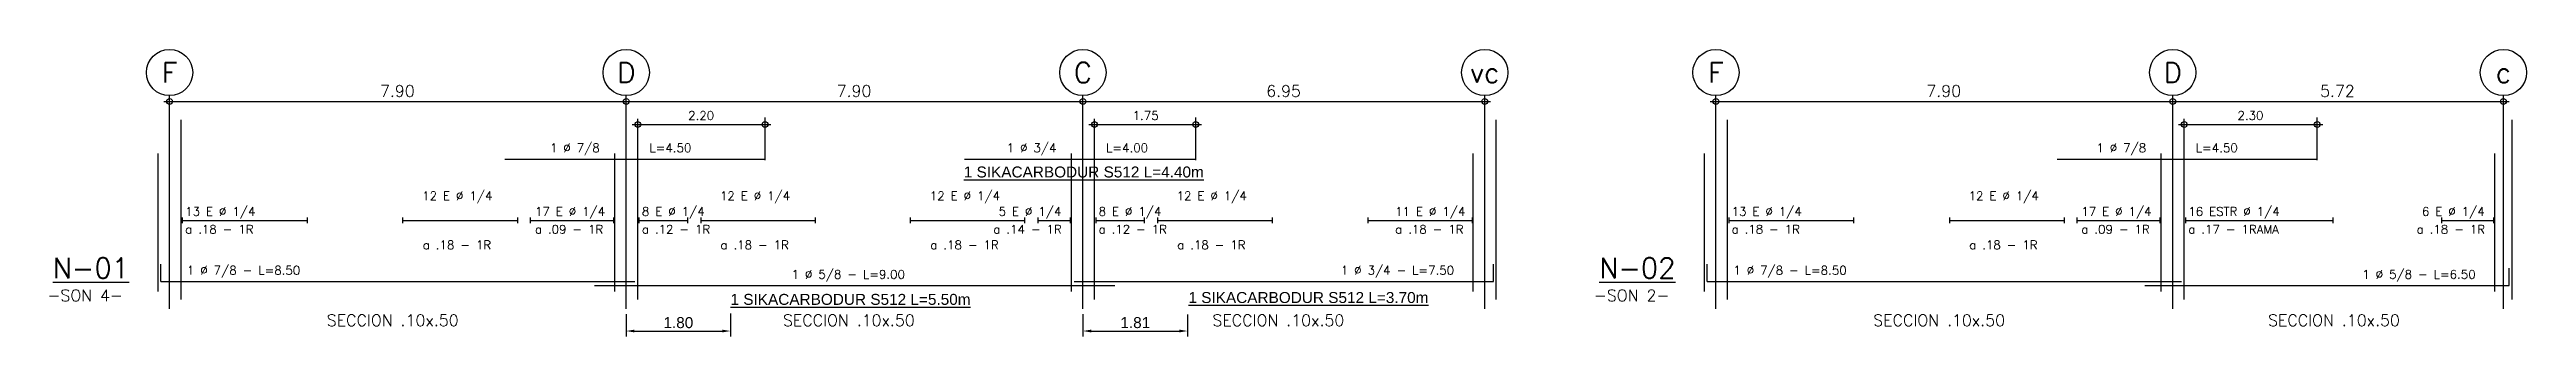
# Model space of a CAD drawing. Header units: millimetres. Extents: x 1 to 301, y -42 to 59.
# Drawn here: x 1.14 to 43.99, y 54.34 to 59.31 of the extents above; entities that cross this region are included whole.
import ezdxf
from ezdxf.enums import TextEntityAlignment as Align

# ---------------------------------------------------------------- set-up
doc = ezdxf.new("R2010")
doc.units = ezdxf.units.MM
doc.header["$LTSCALE"] = 0.0003
doc.header["$PDMODE"] = 34
doc.header["$PDSIZE"] = 0.1
for name, color, linetype in [('SIM-ACHURADOS', 8, 'Continuous'), ('SIM-COTAS', 1, 'Continuous'), ('SIM-FIBRACARB', 4, 'Continuous')]:
    doc.layers.add(name, color=color, linetype=linetype)
doc.styles.add('ARIAL EE', font='arial.ttf')
doc.styles.add('P140', font='SIMPLEX', dxfattribs={"height": 0.35})
doc.styles.add('P60', font='SIMPLEX', dxfattribs={"height": 0.16})
doc.styles.add('P80', font='SIMPLEX', dxfattribs={"height": 0.2})
doc.dimstyles.new('RE - STANDAR', dxfattribs={"dimtxt": 0.002, "dimasz": 0.0015, "dimexe": 0.001, "dimexo": 0.001, "dimgap": 0.0005, "dimtad": 1, "dimzin": 4, "dimdsep": 46, "dimtxsty": 'ARIAL EE', "dimcen": -0.001, "dimclrd": 256, "dimclre": 256, "dimclrt": 2, "dimadec": 0, "dimazin": 0, "dimtfac": 1, "dimtix": 1, "dimtofl": 0, "dimtmove": 1, "dimatfit": 0, "dimfxl": 0.0015, "dimtolj": 1, "dimtzin": 4, "dimlwd": -1, "dimlwe": -1, "dimarcsym": 0})

msp = doc.modelspace()

# ---------------------------------------------------------------- texts
at = {"layer": 'SIM-ACHURADOS', "style": 'P140'}
for s, p in [('F', (3.218, 58.915)), ('D', (11.118, 58.915)), ('C', (19.018, 58.915)), ('vc', (25.968, 58.915)), ('F', (29.968, 58.915)), ('D', (37.868, 58.915)), ('c', (43.588, 58.915))]:
    msp.add_text(s, height=0.35, dxfattribs=at).set_placement(p, align=Align.MIDDLE)
at = {"layer": 'SIM-ACHURADOS'}
for s, height, style, p in [('7.90', 0.2, 'P80', (6.858, 58.495)), ('7.90', 0.2, 'P80', (14.758, 58.495)), ('6.95', 0.2, 'P80', (22.188, 58.495)), ('7.90', 0.2, 'P80', (33.608, 58.495)), ('5.72', 0.2, 'P80', (40.418, 58.495)), ('2.20', 0.15, 'P60', (12.188, 58.095)), ('1.75', 0.15, 'P60', (19.878, 58.095)), ('2.30', 0.15, 'P60', (38.988, 58.095)), ('1 %%c 7/8', 0.15, 'P60', (9.798, 57.535)), ('L=4.50', 0.15, 'P60', (11.518, 57.535)), ('1 %%c 3/4', 0.15, 'P60', (17.698, 57.535)), ('L=4.00', 0.15, 'P60', (19.418, 57.535)), ('1 %%c 7/8', 0.15, 'P60', (36.548, 57.535)), ('L=4.50', 0.15, 'P60', (38.268, 57.535)), ('13 E %%c 1/4', 0.15, 'P60', (3.488, 56.435)), ('12 E %%c 1/4', 0.15, 'P60', (7.588, 56.705)), ('17 E %%c 1/4', 0.15, 'P60', (9.538, 56.435)), ('8 E %%c 1/4', 0.15, 'P60', (11.388, 56.435)), ('12 E %%c 1/4', 0.15, 'P60', (12.738, 56.705)), ('12 E %%c 1/4', 0.15, 'P60', (16.368, 56.705)), ('5 E %%c 1/4', 0.15, 'P60', (17.558, 56.435)), ('8 E %%c 1/4', 0.15, 'P60', (19.288, 56.435)), ('12 E %%c 1/4', 0.15, 'P60', (20.638, 56.705)), ('11 E %%c 1/4', 0.15, 'P60', (24.418, 56.435)), ('13 E %%c 1/4', 0.15, 'P60', (30.238, 56.435)), ('12 E %%c 1/4', 0.15, 'P60', (34.338, 56.705)), ('17 E %%c 1/4', 0.15, 'P60', (36.288, 56.435)), ('16 ESTR %%c 1/4', 0.15, 'P60', (38.138, 56.435)), ('6 E %%c 1/4', 0.15, 'P60', (42.178, 56.435)), ('a .18 - 1R', 0.15, 'P60', (3.488, 56.125)), ('a .09 - 1R', 0.15, 'P60', (9.538, 56.125)), ('a .12 - 1R', 0.15, 'P60', (11.388, 56.125)), ('a .14 - 1R', 0.15, 'P60', (17.468, 56.125)), ('a .12 - 1R', 0.15, 'P60', (19.288, 56.125)), ('a .18 - 1R', 0.15, 'P60', (24.418, 56.125)), ('a .18 - 1R', 0.15, 'P60', (30.238, 56.125)), ('a .09 - 1R', 0.15, 'P60', (36.288, 56.125)), ('a .17 - 1RAMA', 0.15, 'P60', (38.138, 56.125)), ('a .18 - 1R', 0.15, 'P60', (42.088, 56.125)), ('a .18 - 1R', 0.15, 'P60', (7.598, 55.855)), ('a .18 - 1R', 0.15, 'P60', (12.748, 55.855)), ('a .18 - 1R', 0.15, 'P60', (16.378, 55.855)), ('a .18 - 1R', 0.15, 'P60', (20.648, 55.855)), ('a .18 - 1R', 0.15, 'P60', (34.348, 55.855)), ('1 %%c 7/8 - L=8.50', 0.15, 'P60', (3.518, 55.415)), ('1 %%c 5/8 - L=9.00', 0.15, 'P60', (13.978, 55.345)), ('1 %%c 3/4 - L=7.50', 0.15, 'P60', (23.478, 55.415)), ('1 %%c 7/8 - L=8.50', 0.15, 'P60', (30.268, 55.415)), ('1 %%c 5/8 - L=6.50', 0.15, 'P60', (41.148, 55.345)), ('-SON 4-', 0.2, 'P80', (1.108, 54.955)), ('-SON 2-', 0.2, 'P80', (27.858, 54.955)), ('SECCION .10x.50', 0.2, 'P80', (5.938, 54.525)), ('SECCION .10x.50', 0.2, 'P80', (13.828, 54.525)), ('SECCION .10x.50', 0.2, 'P80', (21.258, 54.525)), ('SECCION .10x.50', 0.2, 'P80', (32.688, 54.525)), ('SECCION .10x.50', 0.2, 'P80', (39.518, 54.525))]:
    msp.add_text(s, height=height, dxfattribs=dict(at, style=style)).set_placement(p)
at = {"layer": 'SIM-ACHURADOS', "style": 'P140'}
for s, p in [('%%UN-01', (2.518, 55.355)), ('%%UN-02', (29.268, 55.355))]:
    msp.add_text(s, height=0.35, dxfattribs=at).set_placement(p, align=Align.RIGHT)
at = {"layer": 'SIM-FIBRACARB', "char_height": 0.19, "attachment_point": 1, "style": 'ARIAL EE'}
for s, width, insert in [('{\\L1 SIKACARBODUR S512 L=4.40m}', 4.19094, (16.956, 57.288)), ('{\\L1 SIKACARBODUR S512 L=5.50m}', 4.16585, (12.921, 55.082)), ('{\\L1 SIKACARBODUR S512 L=3.70m}', 4.16422, (20.842, 55.114))]:
    msp.add_mtext_dynamic_manual_height_columns(s, width=width, gutter_width=0.00475, heights=[0], dxfattribs=dict(at, insert=insert))

# ---------------------------------------------------------------- blocks, each defined once
blk = doc.blocks.new('*D10')
at = {"layer": 'SIM-COTAS', "transparency": 16777216}
for p, q in [((11.118, 54.73), (11.118, 54.344)), ((11.26, 54.439), (12.779, 54.439)), ((12.921, 54.743), (12.921, 54.344))]:
    blk.add_line(p, q, dxfattribs=at)
for points in [[(11.26, 54.463), (11.26, 54.415), (11.118, 54.439)], [(12.779, 54.463), (12.779, 54.415), (12.921, 54.439)]]:
    blk.add_solid(points, dxfattribs=at)
at = {"layer": 'SIM-COTAS', "color": 2, "transparency": 16777216, "insert": (12.019, 54.583), "char_height": 0.19, "attachment_point": 5, "style": 'ARIAL EE'}
blk.add_mtext('\\A1;1.80', dxfattribs=at)
blk = doc.blocks.new('*D11')
at = {"layer": 'SIM-COTAS', "transparency": 16777216}
for p, q in [((19.018, 54.73), (19.018, 54.344)), ((19.16, 54.439), (20.685, 54.439)), ((20.828, 54.727), (20.828, 54.344))]:
    blk.add_line(p, q, dxfattribs=at)
for points in [[(19.16, 54.463), (19.16, 54.415), (19.018, 54.439)], [(20.685, 54.463), (20.685, 54.415), (20.828, 54.439)]]:
    blk.add_solid(points, dxfattribs=at)
at = {"layer": 'SIM-COTAS', "color": 2, "transparency": 16777216, "insert": (19.923, 54.583), "char_height": 0.19, "attachment_point": 5, "style": 'ARIAL EE'}
blk.add_mtext('\\A1;1.81', dxfattribs=at)

# ---------------------------------------------------------------- dimensions: what is measured, and where the dimension line sits
at = {"layer": 'SIM-COTAS'}
for base, p1, p2, picture, middle in [((12.921, 54.439), (11.118, 54.825), (12.921, 54.838), '*D10', (12.019, 54.583)), ((20.828, 54.439), (19.018, 54.825), (20.828, 54.822), '*D11', (19.923, 54.583))]:
    dim = msp.add_linear_dim(base=base, p1=p1, p2=p2, dimstyle='RE - STANDAR', dxfattribs=at)
    dim.commit()
    dim.dimension.update_dxf_attribs({"geometry": picture, "text_midpoint": middle})

# ---------------------------------------------------------------- linework, layer by layer
at = {"layer": 'SIM-ACHURADOS'}
for p, q in [((3.218, 54.825), (3.218, 58.515)), ((3.218, 58.415), (25.968, 58.415)), ((11.118, 54.825), (11.118, 58.515)), ((19.018, 54.825), (19.018, 58.515)), ((25.968, 54.825), (25.968, 58.515)), ((29.968, 54.825), (29.968, 58.515)), ((29.968, 58.415), (43.588, 58.415)), ((37.868, 54.825), (37.868, 58.515)), ((43.588, 54.825), (43.588, 58.515)), ((3.418, 54.985), (3.418, 58.095)), ((11.318, 54.985), (11.318, 58.095)), ((11.318, 58.015), (13.518, 58.015)), ((13.518, 57.395), (13.518, 58.135)), ((19.218, 54.985), (19.218, 58.095)), ((19.218, 58.015), (20.968, 58.015)), ((20.968, 57.395), (20.968, 58.135)), ((26.168, 54.985), (26.168, 58.095)), ((30.168, 54.985), (30.168, 58.095)), ((38.068, 54.985), (38.068, 58.095)), ((38.068, 58.015), (40.368, 58.015)), ((40.368, 57.395), (40.368, 58.135)), ((43.738, 54.985), (43.738, 58.095)), ((3.018, 55.125), (3.018, 57.515)), ((9.018, 57.415), (13.518, 57.415)), ((10.918, 55.125), (10.918, 57.515)), ((16.968, 57.415), (20.968, 57.415)), ((18.818, 55.125), (18.818, 57.515)), ((25.768, 55.125), (25.768, 57.515)), ((29.768, 55.125), (29.768, 57.515)), ((35.868, 57.415), (40.368, 57.415)), ((37.668, 55.125), (37.668, 57.515)), ((43.438, 55.125), (43.438, 57.515)), ((3.438, 56.405), (3.438, 56.305)), ((3.438, 56.355), (5.598, 56.355)), ((5.598, 56.405), (5.598, 56.305)), ((7.248, 56.405), (7.248, 56.305)), ((7.248, 56.355), (9.238, 56.355)), ((9.238, 56.405), (9.238, 56.305)), ((9.458, 56.405), (9.458, 56.305)), ((9.458, 56.355), (10.898, 56.355)), ((10.898, 56.405), (10.898, 56.305)), ((11.338, 56.405), (11.338, 56.305)), ((11.338, 56.355), (12.178, 56.355)), ((12.178, 56.405), (12.178, 56.305)), ((12.408, 56.405), (12.408, 56.305)), ((12.408, 56.355), (14.388, 56.355)), ((14.388, 56.405), (14.388, 56.305)), ((16.028, 56.405), (16.028, 56.305)), ((16.028, 56.355), (18.008, 56.355)), ((18.008, 56.405), (18.008, 56.305)), ((18.238, 56.405), (18.238, 56.305)), ((18.238, 56.355), (18.798, 56.355)), ((18.798, 56.405), (18.798, 56.305)), ((19.238, 56.405), (19.238, 56.305)), ((19.238, 56.355), (20.078, 56.355)), ((20.078, 56.405), (20.078, 56.305)), ((20.308, 56.405), (20.308, 56.305)), ((20.308, 56.355), (22.288, 56.355)), ((22.288, 56.405), (22.288, 56.305)), ((23.948, 56.405), (23.948, 56.305)), ((23.948, 56.355), (25.748, 56.355)), ((25.748, 56.405), (25.748, 56.305)), ((30.188, 56.405), (30.188, 56.305)), ((30.188, 56.355), (32.348, 56.355)), ((32.348, 56.405), (32.348, 56.305)), ((34.008, 56.405), (34.008, 56.305)), ((34.008, 56.355), (35.988, 56.355)), ((35.988, 56.405), (35.988, 56.305)), ((36.208, 56.405), (36.208, 56.305)), ((36.208, 56.355), (37.648, 56.355)), ((37.648, 56.405), (37.648, 56.305)), ((38.088, 56.405), (38.088, 56.305)), ((38.088, 56.355), (40.638, 56.355)), ((40.638, 56.405), (40.638, 56.305)), ((42.518, 56.405), (42.518, 56.305)), ((42.518, 56.355), (43.418, 56.355)), ((43.418, 56.405), (43.418, 56.305)), ((3.068, 55.295), (3.068, 55.595)), ((3.068, 55.295), (11.268, 55.295)), ((18.868, 55.295), (26.118, 55.295)), ((26.118, 55.295), (26.118, 55.595)), ((29.818, 55.295), (29.818, 55.595)), ((29.818, 55.295), (38.018, 55.295)), ((43.688, 55.225), (43.688, 55.525)), ((10.568, 55.225), (19.568, 55.225)), ((37.388, 55.225), (43.688, 55.225))]:
    msp.add_line(p, q, dxfattribs=at)
for centre in [(3.218, 58.915), (11.118, 58.915), (19.018, 58.915), (25.968, 58.915), (29.968, 58.915), (37.868, 58.915), (43.588, 58.915)]:
    msp.add_circle(centre, 0.4, dxfattribs=at)
for p in [(3.218, 58.415), (11.118, 58.415), (19.018, 58.415), (25.968, 58.415), (29.968, 58.415), (37.868, 58.415), (43.588, 58.415), (11.318, 58.015), (13.518, 58.015), (19.218, 58.015), (20.968, 58.015), (38.068, 58.015), (40.368, 58.015)]:
    msp.add_point(p, dxfattribs=at)

msp.set_redraw_order([(e.dxf.handle, doc.entitydb.next_handle()) for e in msp.query("TEXT MTEXT ATTDEF DIMENSION ARC_DIMENSION")])  # texts and dimensions are drawn at this point

doc.saveas('drawing.dxf')
